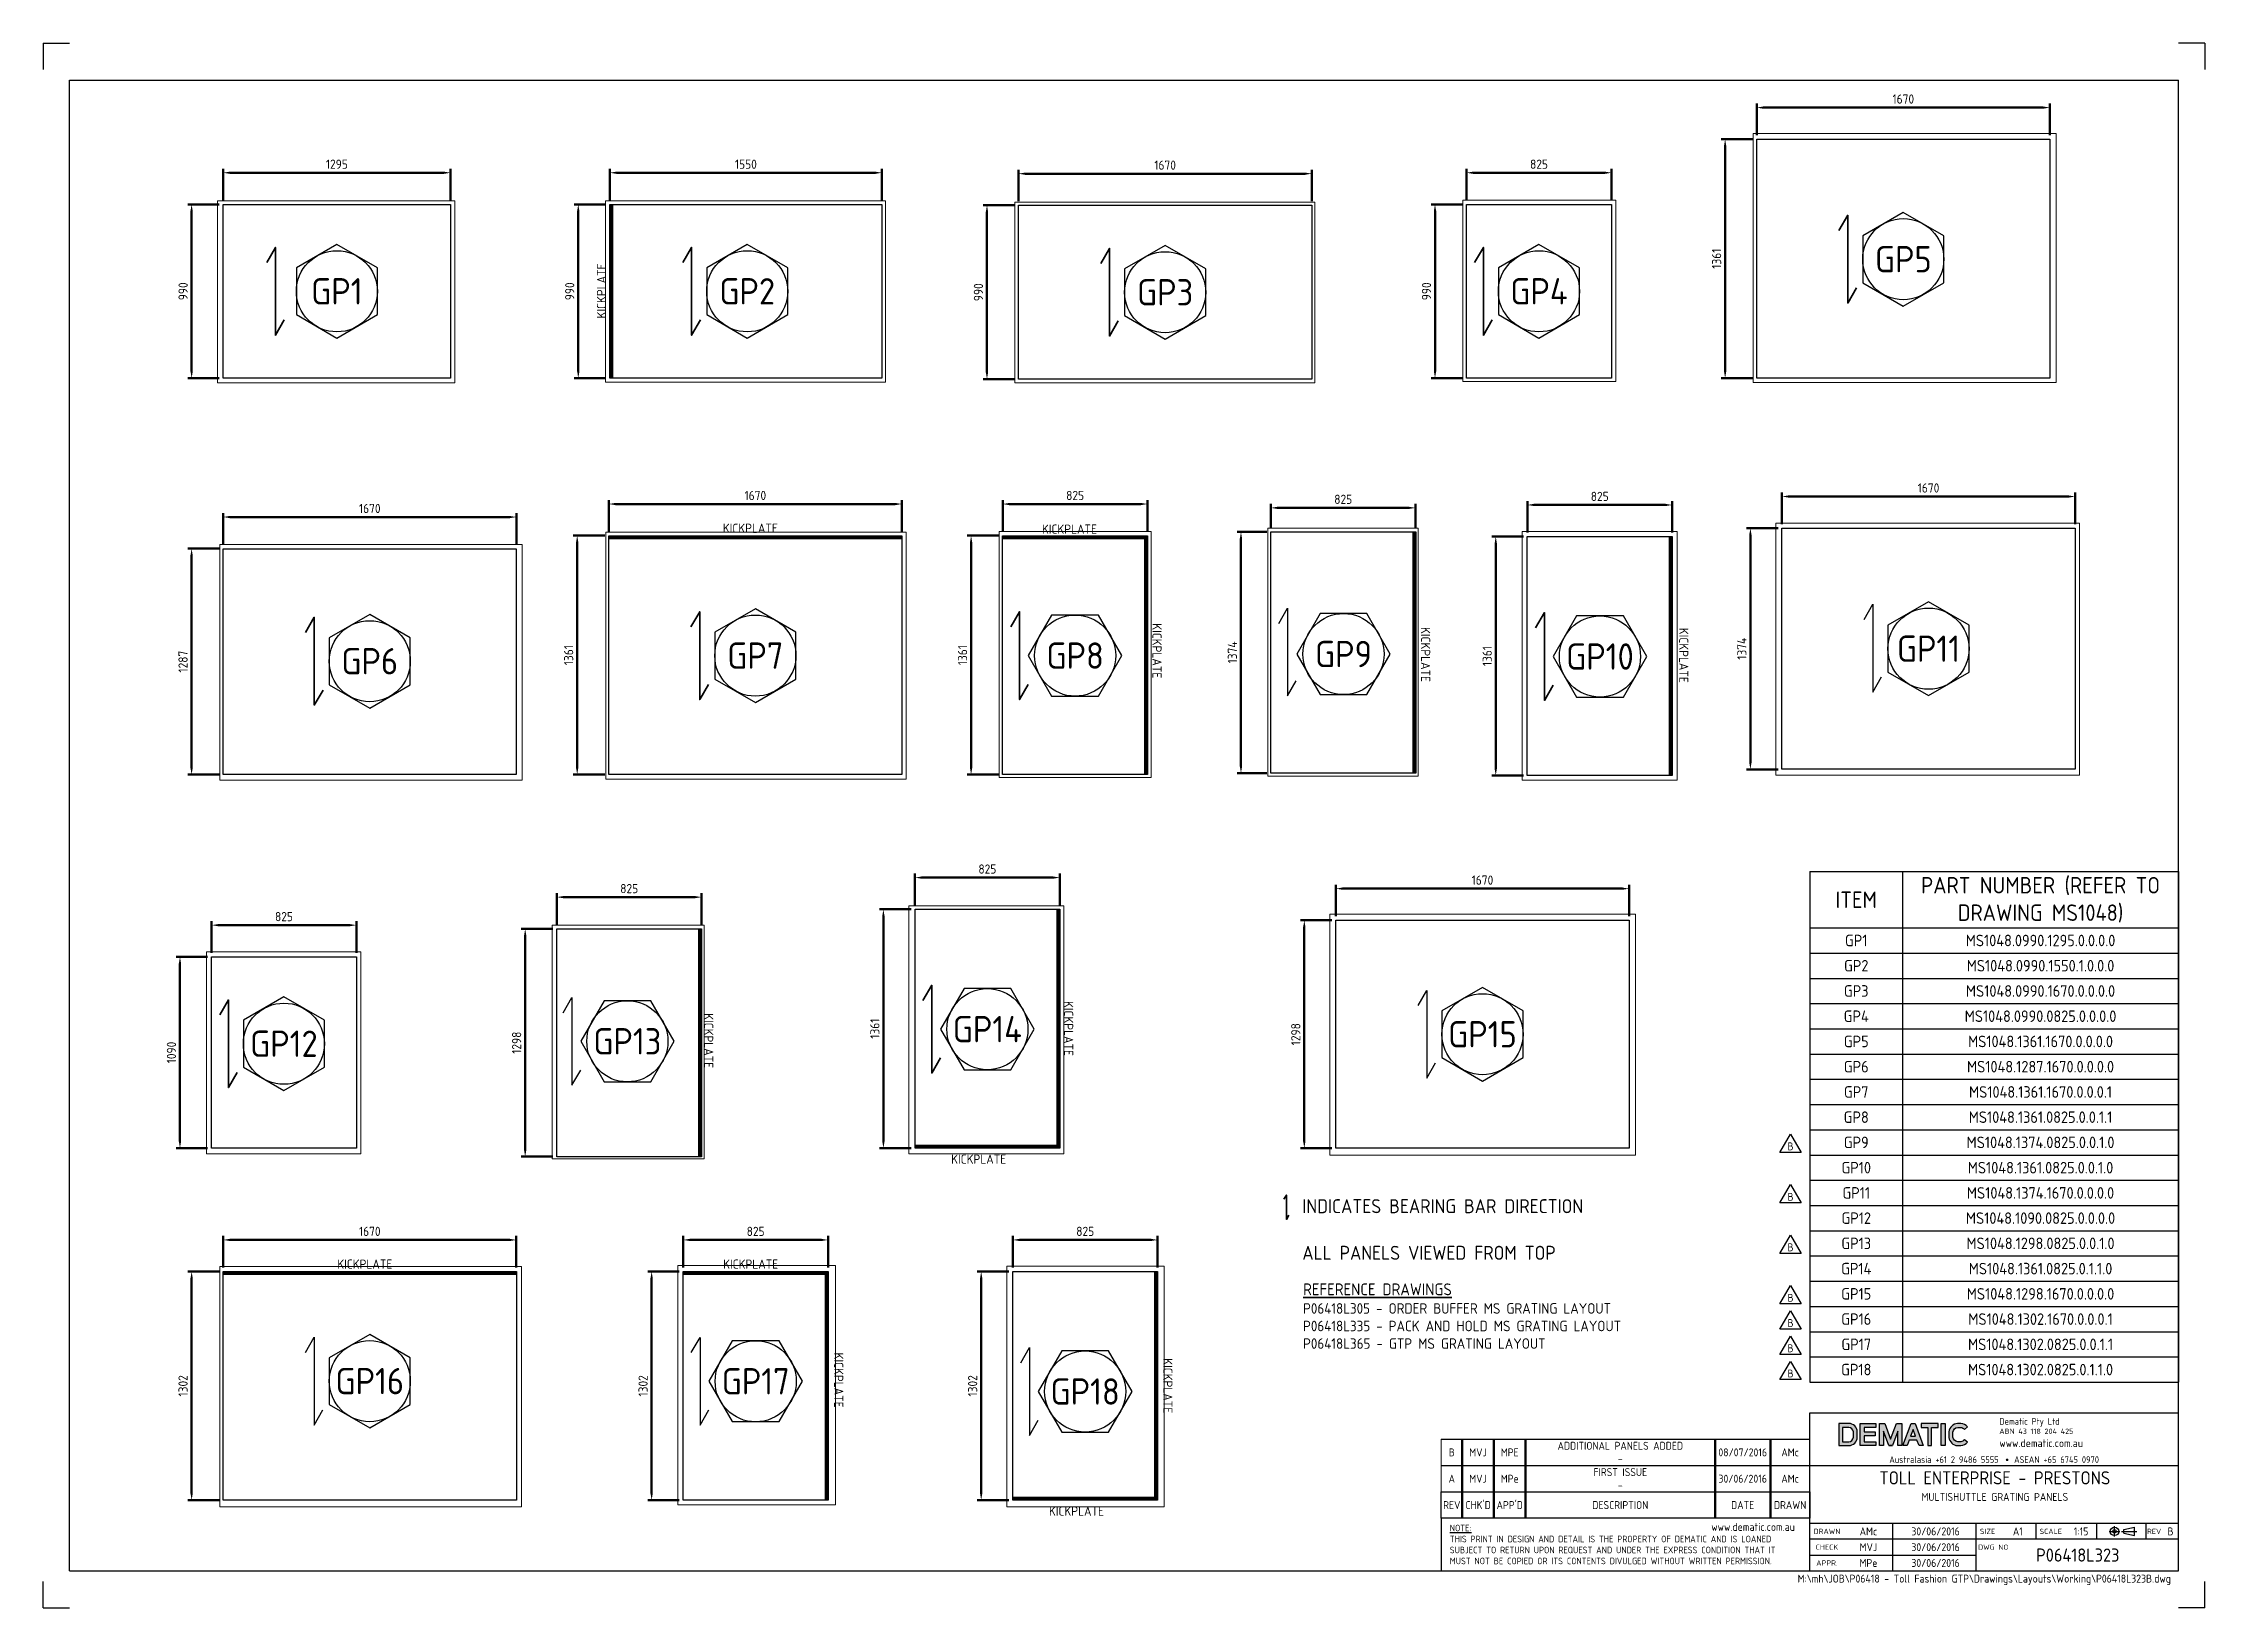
# Paper-space layout 'Layout1' of a CAD drawing. Header units: millimetres. Extents: x 0 to 821, y 0 to 594.
# The model-space entities are those that its viewports show. They can reach past a viewport. Long polylines and large blocks are cut down to what shows.
import ezdxf
from ezdxf.enums import TextEntityAlignment as Align

# ---------------------------------------------------------------- set-up
doc = ezdxf.new("R2010")
doc.units = ezdxf.units.MM
for name, color, linetype, lineweight in [('AM_BOR', 4, 'Continuous', 25), ('Cont 3.5', 40, 'Continuous', 25), ('Dims', 7, 'Continuous', 50), ('Text', 40, 'Continuous', 35)]:
    doc.layers.add(name, color=color, linetype=linetype, lineweight=lineweight)
doc.layers.add('AM_BOR_NP', color=7, linetype='Continuous', lineweight=30, plot=False)
doc.layers.add('AM_VIEWS', color=1, linetype='Continuous', lineweight=25, plot=False)
doc.styles.get("Standard").update_dxf_attribs({"font": 'ISOCP.SHX'})
doc.dimstyles.new('AM_ISO$0', dxfattribs={"dimtxt": 3.5, "dimasz": 2.5, "dimexe": 1.5, "dimexo": 1.5, "dimgap": 1.5, "dimtad": 1, "dimdec": 0, "dimdsep": 46, "dimtxsty": 'Standard', "dimcen": 0, "dimclrd": 256, "dimclre": 256, "dimclrt": 40, "dimadec": 0, "dimazin": 2, "dimtp": 0.1, "dimtm": 0.1, "dimtfac": 0.71, "dimtdec": 0, "dimtmove": 0, "dimatfit": 3, "dimfxl": 1, "dimlwd": 50, "dimlwe": 50, "dimarcsym": 1})

psp = doc.layouts.get("Layout1")

# ---------------------------------------------------------------- texts
at = {"layer": 'Text', "char_height": 3.5, "attachment_point": 1}
for insert, rotation in [((210.286, 489.511), 90), ((424.779, 373.779), 270), ((526.79, 372.356), 270), ((624.854, 372.052), 270), ((391.207, 230.377), 270), ((254.488, 225.754), 270), ((303.903, 96.889), 270), ((428.903, 94.738), 270)]:
    psp.add_mtext_dynamic_manual_height_columns('KICKPLATE', width=79.58016, gutter_width=12.5, heights=[0], dxfattribs=dict(at, insert=insert, rotation=rotation))
for insert in [(258.142, 411.616), (379.336, 411.272), (344.861, 172.071), (111.695, 132.219), (258.253, 132.219), (382.004, 38.433)]:
    psp.add_mtext_dynamic_manual_height_columns('KICKPLATE', width=79.58016, gutter_width=12.5, heights=[0], dxfattribs=dict(at, insert=insert))
at = {"layer": 'Text', "color": 1, "insert": (478.229, 155.116), "char_height": 5.30897, "attachment_point": 1}
psp.add_mtext_dynamic_manual_height_columns('INDICATES BEARING BAR DIRECTION\\P\\PALL PANELS VIEWED FROM TOP', width=127.86509, gutter_width=12.5, heights=[32.04], dxfattribs=at)
at = {"layer": 'Text', "color": 40, "insert": (478.52, 123.144), "char_height": 4.5, "attachment_point": 1}
psp.add_mtext_dynamic_manual_height_columns('{\\L\\C1;REFERENCE DRAWINGS\\P\\H0.88889x;\\l\\C256;P06418L305 - ORDER BUFFER MS GRATING LAYOUT\\PP06418L335 - PACK AND HOLD MS GRATING LAYOUT\\PP06418L365 - GTP MS GRATING LAYOUT}', width=139.22226, gutter_width=12.5, heights=[0], dxfattribs=at)

msp = doc.modelspace()

# ---------------------------------------------------------------- texts
at = {"char_height": 150, "attachment_point": 5}
for s, insert in [('GP5', (13936, 4367)), ('GP7', (19187, 4367)), ('GP8', (21425, 4367)), ('GP10', (25257, 4367)), ('GP16', (37696, 4362)), ('GP17', (39727, 4376)), ('GP18', (41639, 4441)), ('GP6', (16441, 4335)), ('GP9', (23374, 4345)), ('GP9', (23374, 4345)), ('GP12', (28439, 4284)), ('GP13', (30674, 4244)), ('GP13', (30674, 4244)), ('GP14', (33097, 4357)), ('GP15', (35254, 4339)), ('GP1', (4619, 4184)), ('GP2', (6985, 4184)), ('GP3', (9189, 4184)), ('GP4', (11486, 4184)), ('GP11', (26727, 2357)), ('GP11', (26727, 2357))]:
    msp.add_mtext_dynamic_manual_height_columns(s, width=413.26, gutter_width=12.5, heights=[0], dxfattribs=dict(at, insert=insert))

# ---------------------------------------------------------------- blocks, each defined once
blk = doc.blocks.new('A1')
at = {"layer": 'AM_BOR'}
for p, q in [((10, 580), (811, 580)), ((10, 14), (10, 580)), ((811, 14), (811, 580)), ((10, 14), (811, 14))]:
    blk.add_line(p, q, dxfattribs=at)
at = {"layer": 'AM_BOR_NP'}
for p, q in [((0, 594), (0, 584)), ((0, 594), (10, 594)), ((821, 594), (811, 594)), ((821, 594), (821, 584)), ((0, 0), (0, 10)), ((821, 0), (821, 10)), ((0, 0), (10, 0)), ((821, 0), (811, 0))]:
    blk.add_line(p, q, dxfattribs=at)
blk = doc.blocks.new('ISO_DEMATIC')
at = {"layer": 'AM_BOR'}
h = blk.add_hatch(color=7, dxfattribs=at)
edge = h.paths.add_edge_path()
edge.add_arc((-125.24, 52.71), 3.26, 1.47376, 90)
edge.add_line((-125.24, 55.97), (-129.05, 55.97))
edge.add_line((-129.05, 55.97), (-129.05, 47.55))
edge.add_line((-129.05, 47.55), (-125.24, 47.55))
edge.add_arc((-125.24, 50.81), 3.26, 270, 358.52624)
edge.add_line((-121.98, 50.72), (-121.98, 52.8))
edge = h.paths.add_edge_path(flags=16)
edge.add_arc((-125.24, 52.71), 1.76, 2.00689, 90)
edge.add_line((-125.24, 54.47), (-127.55, 54.47))
edge.add_line((-127.55, 54.47), (-127.55, 49.05))
edge.add_line((-127.55, 49.05), (-125.24, 49.05))
edge.add_arc((-125.24, 50.81), 1.76, 270, 357.99311)
edge.add_line((-123.48, 50.74), (-123.48, 52.77))
h.paths.add_polyline_path([(-115.23, 51.27), (-119.43, 51.27), (-119.43, 49.05), (-114.94, 49.05), (-114.94, 47.55), (-120.93, 47.55), (-120.93, 55.97), (-114.94, 55.97), (-114.94, 54.47), (-119.43, 54.47), (-119.43, 52.77), (-115.23, 52.77)])
h.paths.add_polyline_path([(-106.6, 53.1), (-108.66, 47.55), (-110, 47.55), (-112.06, 53.1), (-112.06, 47.55), (-113.56, 47.55), (-113.56, 55.97), (-111.57, 55.97), (-109.33, 49.97), (-107.09, 55.97), (-105.1, 55.97), (-105.1, 47.55), (-106.6, 47.55)])
h.paths.add_polyline_path([(-99.32, 49.69), (-102.28, 49.69), (-103.06, 47.55), (-104.66, 47.55), (-101.58, 55.97), (-100.02, 55.97), (-96.95, 47.55), (-98.54, 47.55)])
h.paths.add_polyline_path([(-99.87, 51.19), (-100.8, 53.74), (-101.73, 51.19)], flags=16)
h.paths.add_polyline_path([(-91.2, 55.97), (-97.78, 55.97), (-97.78, 54.47), (-95.24, 54.47), (-95.24, 47.55), (-93.74, 47.55), (-93.74, 54.47), (-91.2, 54.47)])
h.paths.add_polyline_path([(-90.06, 47.55), (-90.06, 55.97), (-88.56, 55.97), (-88.56, 47.55)])
edge = h.paths.add_edge_path()
edge.add_arc((-83.56, 51.25), 3.72, 189.00253, 264.31377)
edge.add_line((-83.93, 47.55), (-82.6, 47.55))
edge.add_arc((-82.97, 51.25), 3.72, 275.68623, 319.10709)
edge.add_line((-80.16, 48.82), (-81.29, 49.8))
edge.add_arc((-82.97, 51.25), 2.22, 277.36241, 319.10709, ccw=False)
edge.add_line((-82.68, 49.05), (-83.84, 49.05))
edge.add_arc((-83.56, 51.25), 2.22, 191.66117, 262.63759, ccw=False)
edge.add_line((-85.73, 50.8), (-85.73, 51.54))
edge.add_line((-85.73, 51.54), (-85.73, 52.71))
edge.add_arc((-83.56, 52.27), 2.22, 97.36241, 168.33883, ccw=False)
edge.add_line((-83.84, 54.47), (-82.68, 54.47))
edge.add_arc((-82.97, 52.27), 2.22, 40.89291, 82.63759, ccw=False)
edge.add_line((-81.29, 53.72), (-80.16, 54.7))
edge.add_arc((-82.97, 52.27), 3.72, 40.89291, 84.31377)
edge.add_line((-82.6, 55.97), (-83.93, 55.97))
edge.add_arc((-83.56, 52.27), 3.72, 95.68623, 170.99747)
edge.add_line((-87.23, 52.85), (-87.23, 51.54))
edge.add_line((-87.23, 51.54), (-87.23, 50.67))
for p, q in [((-140, 20), (-140, 60)), ((-140, 60), (0, 60)), ((-140, 40), (0, 40)), ((-140, 20), (-280, 20)), ((-280, 20), (-280, 0)), ((-140, 0), (-140, 20)), ((0, 18), (-140, 18)), ((-108.5, 0), (-108.5, 18)), ((-54, 12), (-54, 18)), ((-31, 12), (-31, 18)), ((0, 12), (-140, 12)), ((-140, 6), (-77, 6))]:
    blk.add_line(p, q, dxfattribs=at)
at = {"layer": 'AM_BOR', "color": 7}
for p, q in [((-110, 47.55), (-108.66, 47.55)), ((-110, 47.55), (-108.66, 47.55)), ((-24.28, 13), (-24.28, 17)), ((-20.78, 15.68), (-16.7, 16.62)), ((-16.7, 13.38), (-16.7, 16.62)), ((-26.28, 15), (-22.28, 15)), ((-21.65, 15), (-15.83, 15)), ((-20.78, 14.32), (-20.78, 15.68)), ((-20.78, 14.32), (-16.7, 13.38))]:
    blk.add_line(p, q, dxfattribs=at)
for points in [[(-121.98, 52.8, 0.4067), (-125.24, 55.97), (-129.05, 55.97), (-129.05, 47.55), (-125.24, 47.55, 0.4067), (-121.98, 50.72)], [(-123.48, 52.77, 0.403991), (-125.24, 54.47), (-127.55, 54.47), (-127.55, 49.05), (-125.24, 49.05, 0.403991), (-123.48, 50.74)], [(-87.23, 50.67, 0.340969), (-83.93, 47.55), (-82.6, 47.55, 0.191759), (-80.16, 48.82), (-81.29, 49.8, -0.184187), (-82.68, 49.05), (-83.84, 49.05, -0.319989), (-85.73, 50.8), (-85.73, 51.54), (-85.73, 52.71, -0.319989), (-83.84, 54.47), (-82.68, 54.47, -0.184187), (-81.29, 53.72), (-80.16, 54.7, 0.191759), (-82.6, 55.97), (-83.93, 55.97, 0.340969), (-87.23, 52.85), (-87.23, 51.54)]]:
    blk.add_lwpolyline(points, format="xyb", close=True, dxfattribs=at)
for points in [[(-115.23, 51.27), (-119.43, 51.27), (-119.43, 49.05), (-114.94, 49.05), (-114.94, 47.55), (-120.93, 47.55), (-120.93, 55.97), (-114.94, 55.97), (-114.94, 54.47), (-119.43, 54.47), (-119.43, 52.77), (-115.23, 52.77)], [(-106.6, 53.1), (-108.66, 47.55), (-110, 47.55), (-112.06, 53.1), (-112.06, 47.55), (-113.56, 47.55), (-113.56, 55.97), (-111.57, 55.97), (-109.33, 49.97), (-107.09, 55.97), (-105.1, 55.97), (-105.1, 47.55), (-106.6, 47.55)], [(-99.32, 49.69), (-102.28, 49.69), (-103.06, 47.55), (-104.66, 47.55), (-101.58, 55.97), (-100.02, 55.97), (-96.95, 47.55), (-98.54, 47.55)], [(-99.87, 51.19), (-100.8, 53.74), (-101.73, 51.19)], [(-91.2, 55.97), (-97.78, 55.97), (-97.78, 54.47), (-95.24, 54.47), (-95.24, 47.55), (-93.74, 47.55), (-93.74, 54.47), (-91.2, 54.47)], [(-90.06, 47.55), (-90.06, 55.97), (-88.56, 55.97), (-88.56, 47.55)]]:
    blk.add_lwpolyline(points, close=True, dxfattribs=at)
at = {"layer": 'AM_BOR', "color": 7, "const_width": 0.5}
blk.add_lwpolyline([(-65.32, 42.16, 1), (-64.82, 42.16, 1)], format="xyb", close=True, dxfattribs=at)
at = {"layer": 'AM_BOR'}
for points in [[(-77, 18), (-77, 0)], [(-12.33, 18), (-12.33, 12)]]:
    blk.add_lwpolyline(points, dxfattribs=at)
at = {"layer": 'AM_BOR', "color": 7}
for radius in [1.62, 0.684]:
    blk.add_circle((-24.28, 15), radius, dxfattribs=at)
at = {"layer": 'AM_BOR', "color": 7, "lineweight": 50}
for s, p in [('DRAWN', (-133.5, 15)), ('CHECK', (-133.5, 9)), ('DWG NO', (-70.33, 9)), ('SIZE', (-72.5, 15)), ('SCALE', (-48.5, 15)), ('REV', (-9.23, 15)), ('APPR.', (-133.5, 3))]:
    blk.add_text(s, height=2, dxfattribs=at).set_placement(p, align=Align.MIDDLE_CENTER)
at = {"layer": 'AM_BOR', "color": 7}
for s, insert, char_height, width, attachment_point in [('Dematic Pty Ltd', (-68.03, 58), 2.5, 63.1248, 1), ('ABN 43 118 204 425', (-68.03, 54), 2, 63.1248, 1), ('www.dematic.com.au', (-68.03, 50), 3, 63.1248, 1), ('Australasia +61 2 9486 5555    ASEAN +65 6745 0970', (-70, 42.25), 2.5, 123.8535, 5), ('{\\LNOTE:\\P}THIS PRINT IN DESIGN AND DETAIL IS THE PROPERTY OF DEMATIC AND IS LOANED SUBJECT TO RETURN UPON REQUEST AND UNDER THE EXPRESS CONDITION THAT IT MUST NOT BE COPIED OR ITS CONTENTS DIVULGED WITHOUT WRITTEN PERMISSION.                                              ', (-276.75, 17.52), 2.5, 124.4654, 1), ('www.dematic.com.au', (-177.44, 18.18), 3, 63.1248, 1)]:
    blk.add_mtext(s, dxfattribs=dict(at, insert=insert, char_height=char_height, width=width, attachment_point=attachment_point))
at = {"layer": 'AM_BOR', "color": 7, "lineweight": 50}
for tag, height, p in [('GEN-TITLE-DES1', 5, (-69.75, 35.32)), ('GEN-TITLE-DES2', 3, (-69.75, 28.07)), ('GEN-TITLE-NAME', 3, (-117.75, 15)), ('GEN-TITLE-DAT', 3, (-92.25, 15)), ('GEN-TITLE-DES3', 3, (-69.75, 22.07)), ('GEN-TITLE-SIZ', 3, (-61, 15)), ('GEN-TITLE-SCA', 3, (-37, 15)), ('GEN-TITLE-REV', 3, (-3, 15)), ('GEN-TITLE-CHKM', 3, (-117.75, 9)), ('GEN-TITLE-CHKD', 3, (-92.25, 9)), ('GEN-TITLE-NR', 5, (-38.25, 6)), ('GEN-TITLE-APPM', 3, (-117.75, 3)), ('GEN-TITLE-APPD', 3, (-92.25, 3))]:
    blk.add_attdef(tag, text='', height=height, dxfattribs=at).set_placement(p, align=Align.MIDDLE_CENTER)
blk.add_attdef('GEN-TITLE-DWG', text='', height=3, dxfattribs=at).set_placement((-2.83, -4.45), align=Align.RIGHT)
blk = doc.blocks.new('*D5')
at = {"layer": 'Defpoints', "color": 0, "transparency": 16777216}
for p in [(154.7, 544.83), (68.36, 532.83), (154.7, 532.83)]:
    blk.add_point(p, dxfattribs=at)
at = {"layer": 'Dims', "lineweight": 50, "transparency": 16777216}
for p, q in [((68.36, 534.33), (68.36, 546.33)), ((70.86, 544.83), (152.2, 544.83)), ((154.7, 534.33), (154.7, 546.33))]:
    blk.add_line(p, q, dxfattribs=at)
at = {"layer": 'Dims', "transparency": 16777216}
for points in [[(70.86, 545.25), (70.86, 544.42), (68.36, 544.83)], [(152.2, 545.25), (152.2, 544.42), (154.7, 544.83)]]:
    blk.add_solid(points, dxfattribs=at)
at = {"layer": 'Dims', "color": 40, "lineweight": 50, "transparency": 16777216, "insert": (111.53, 548.08), "char_height": 3.5, "attachment_point": 5}
blk.add_mtext('1295', dxfattribs=at)
blk = doc.blocks.new('*D6')
at = {"layer": 'Defpoints', "color": 0, "transparency": 16777216}
for p in [(68.36, 532.83), (56.36, 466.83), (68.36, 466.83)]:
    blk.add_point(p, dxfattribs=at)
at = {"layer": 'Dims', "lineweight": 50, "transparency": 16777216}
for p, q in [((66.86, 532.83), (54.86, 532.83)), ((56.36, 530.33), (56.36, 469.33)), ((66.86, 466.83), (54.86, 466.83))]:
    blk.add_line(p, q, dxfattribs=at)
at = {"layer": 'Dims', "transparency": 16777216}
for points in [[(55.95, 530.33), (56.78, 530.33), (56.36, 532.83)], [(55.95, 469.33), (56.78, 469.33), (56.36, 466.83)]]:
    blk.add_solid(points, dxfattribs=at)
at = {"layer": 'Dims', "color": 40, "lineweight": 50, "transparency": 16777216, "insert": (53.11, 499.83), "char_height": 3.5, "attachment_point": 5, "rotation": 90}
blk.add_mtext('990', dxfattribs=at)
blk = doc.blocks.new('*D7')
at = {"layer": 'Defpoints', "color": 0, "transparency": 16777216}
for p in [(318.56, 544.83), (215.22, 532.83), (318.56, 532.83)]:
    blk.add_point(p, dxfattribs=at)
at = {"layer": 'Dims', "lineweight": 50, "transparency": 16777216}
for p, q in [((215.22, 534.33), (215.22, 546.33)), ((217.72, 544.83), (316.06, 544.83)), ((318.56, 534.33), (318.56, 546.33))]:
    blk.add_line(p, q, dxfattribs=at)
at = {"layer": 'Dims', "transparency": 16777216}
for points in [[(217.72, 545.25), (217.72, 544.42), (215.22, 544.83)], [(316.06, 545.25), (316.06, 544.42), (318.56, 544.83)]]:
    blk.add_solid(points, dxfattribs=at)
at = {"layer": 'Dims', "color": 40, "lineweight": 50, "transparency": 16777216, "insert": (266.89, 548.08), "char_height": 3.5, "attachment_point": 5}
blk.add_mtext('1550', dxfattribs=at)
blk = doc.blocks.new('*D8')
at = {"layer": 'Defpoints', "color": 0, "transparency": 16777216}
for p in [(215.22, 532.83), (203.22, 466.83), (215.22, 466.83)]:
    blk.add_point(p, dxfattribs=at)
at = {"layer": 'Dims', "lineweight": 50, "transparency": 16777216}
for p, q in [((213.72, 532.83), (201.72, 532.83)), ((203.22, 530.33), (203.22, 469.33)), ((213.72, 466.83), (201.72, 466.83))]:
    blk.add_line(p, q, dxfattribs=at)
at = {"layer": 'Dims', "transparency": 16777216}
for points in [[(202.81, 530.33), (203.64, 530.33), (203.22, 532.83)], [(202.81, 469.33), (203.64, 469.33), (203.22, 466.83)]]:
    blk.add_solid(points, dxfattribs=at)
at = {"layer": 'Dims', "color": 40, "lineweight": 50, "transparency": 16777216, "insert": (199.97, 499.83), "char_height": 3.5, "attachment_point": 5, "rotation": 90}
blk.add_mtext('990', dxfattribs=at)
blk = doc.blocks.new('*D9')
at = {"layer": 'Defpoints', "color": 0, "transparency": 16777216}
for p in [(481.78, 544.48), (370.45, 532.48), (481.78, 532.48)]:
    blk.add_point(p, dxfattribs=at)
at = {"layer": 'Dims', "lineweight": 50, "transparency": 16777216}
for p, q in [((370.45, 533.98), (370.45, 545.98)), ((372.95, 544.48), (479.28, 544.48)), ((481.78, 533.98), (481.78, 545.98))]:
    blk.add_line(p, q, dxfattribs=at)
at = {"layer": 'Dims', "transparency": 16777216}
for points in [[(372.95, 544.89), (372.95, 544.06), (370.45, 544.48)], [(479.28, 544.89), (479.28, 544.06), (481.78, 544.48)]]:
    blk.add_solid(points, dxfattribs=at)
at = {"layer": 'Dims', "color": 40, "lineweight": 50, "transparency": 16777216, "insert": (426.12, 547.73), "char_height": 3.5, "attachment_point": 5}
blk.add_mtext('1670', dxfattribs=at)
blk = doc.blocks.new('*D10')
at = {"layer": 'Defpoints', "color": 0, "transparency": 16777216}
for p in [(370.45, 532.48), (358.45, 466.48), (370.45, 466.48)]:
    blk.add_point(p, dxfattribs=at)
at = {"layer": 'Dims', "lineweight": 50, "transparency": 16777216}
for p, q in [((368.95, 532.48), (356.95, 532.48)), ((358.45, 529.98), (358.45, 468.98)), ((368.95, 466.48), (356.95, 466.48))]:
    blk.add_line(p, q, dxfattribs=at)
at = {"layer": 'Dims', "transparency": 16777216}
for points in [[(358.03, 529.98), (358.87, 529.98), (358.45, 532.48)], [(358.03, 468.98), (358.87, 468.98), (358.45, 466.48)]]:
    blk.add_solid(points, dxfattribs=at)
at = {"layer": 'Dims', "color": 40, "lineweight": 50, "transparency": 16777216, "insert": (355.2, 499.48), "char_height": 3.5, "attachment_point": 5, "rotation": 90}
blk.add_mtext('990', dxfattribs=at)
blk = doc.blocks.new('*D11')
at = {"layer": 'Defpoints', "color": 0, "transparency": 16777216}
for p in [(595.63, 544.83), (540.63, 532.83), (595.63, 532.83)]:
    blk.add_point(p, dxfattribs=at)
at = {"layer": 'Dims', "lineweight": 50, "transparency": 16777216}
for p, q in [((540.63, 534.33), (540.63, 546.33)), ((543.13, 544.83), (593.13, 544.83)), ((595.63, 534.33), (595.63, 546.33))]:
    blk.add_line(p, q, dxfattribs=at)
at = {"layer": 'Dims', "transparency": 16777216}
for points in [[(543.13, 545.25), (543.13, 544.42), (540.63, 544.83)], [(593.13, 545.25), (593.13, 544.42), (595.63, 544.83)]]:
    blk.add_solid(points, dxfattribs=at)
at = {"layer": 'Dims', "color": 40, "lineweight": 50, "transparency": 16777216, "insert": (568.13, 548.08), "char_height": 3.5, "attachment_point": 5}
blk.add_mtext('825', dxfattribs=at)
blk = doc.blocks.new('*D12')
at = {"layer": 'Defpoints', "color": 0, "transparency": 16777216}
for p in [(540.63, 532.83), (528.63, 466.83), (540.63, 466.83)]:
    blk.add_point(p, dxfattribs=at)
at = {"layer": 'Dims', "lineweight": 50, "transparency": 16777216}
for p, q in [((539.13, 532.83), (527.13, 532.83)), ((528.63, 530.33), (528.63, 469.33)), ((539.13, 466.83), (527.13, 466.83))]:
    blk.add_line(p, q, dxfattribs=at)
at = {"layer": 'Dims', "transparency": 16777216}
for points in [[(528.21, 530.33), (529.04, 530.33), (528.63, 532.83)], [(528.21, 469.33), (529.04, 469.33), (528.63, 466.83)]]:
    blk.add_solid(points, dxfattribs=at)
at = {"layer": 'Dims', "color": 40, "lineweight": 50, "transparency": 16777216, "insert": (525.38, 499.83), "char_height": 3.5, "attachment_point": 5, "rotation": 90}
blk.add_mtext('990', dxfattribs=at)
blk = doc.blocks.new('*D13')
at = {"layer": 'Defpoints', "color": 0, "transparency": 16777216}
for p in [(762.16, 569.57), (650.83, 557.57), (762.16, 557.57)]:
    blk.add_point(p, dxfattribs=at)
at = {"layer": 'Dims', "lineweight": 50, "transparency": 16777216}
for p, q in [((650.83, 559.07), (650.83, 571.07)), ((653.33, 569.57), (759.66, 569.57)), ((762.16, 559.07), (762.16, 571.07))]:
    blk.add_line(p, q, dxfattribs=at)
at = {"layer": 'Dims', "transparency": 16777216}
for points in [[(653.33, 569.98), (653.33, 569.15), (650.83, 569.57)], [(759.66, 569.98), (759.66, 569.15), (762.16, 569.57)]]:
    blk.add_solid(points, dxfattribs=at)
at = {"layer": 'Dims', "color": 40, "lineweight": 50, "transparency": 16777216, "insert": (706.5, 572.82), "char_height": 3.5, "attachment_point": 5}
blk.add_mtext('1670', dxfattribs=at)
blk = doc.blocks.new('*D14')
at = {"layer": 'Defpoints', "color": 0, "transparency": 16777216}
for p in [(650.83, 557.57), (638.83, 466.83), (650.83, 466.83)]:
    blk.add_point(p, dxfattribs=at)
at = {"layer": 'Dims', "lineweight": 50, "transparency": 16777216}
for p, q in [((649.33, 557.57), (637.33, 557.57)), ((638.83, 555.07), (638.83, 469.33)), ((649.33, 466.83), (637.33, 466.83))]:
    blk.add_line(p, q, dxfattribs=at)
at = {"layer": 'Dims', "transparency": 16777216}
for points in [[(638.41, 555.07), (639.25, 555.07), (638.83, 557.57)], [(638.41, 469.33), (639.25, 469.33), (638.83, 466.83)]]:
    blk.add_solid(points, dxfattribs=at)
at = {"layer": 'Dims', "color": 40, "lineweight": 50, "transparency": 16777216, "insert": (635.58, 512.2), "char_height": 3.5, "attachment_point": 5, "rotation": 90}
blk.add_mtext('1361', dxfattribs=at)
blk = doc.blocks.new('*D15')
at = {"layer": 'Defpoints', "color": 0, "transparency": 16777216}
for p in [(179.7, 414.12), (68.36, 402.12), (179.7, 402.12)]:
    blk.add_point(p, dxfattribs=at)
at = {"layer": 'Dims', "lineweight": 50, "transparency": 16777216}
for p, q in [((68.36, 403.62), (68.36, 415.62)), ((70.86, 414.12), (177.2, 414.12)), ((179.7, 403.62), (179.7, 415.62))]:
    blk.add_line(p, q, dxfattribs=at)
at = {"layer": 'Dims', "transparency": 16777216}
for points in [[(70.86, 414.53), (70.86, 413.7), (68.36, 414.12)], [(177.2, 414.53), (177.2, 413.7), (179.7, 414.12)]]:
    blk.add_solid(points, dxfattribs=at)
at = {"layer": 'Dims', "color": 40, "lineweight": 50, "transparency": 16777216, "insert": (124.03, 417.37), "char_height": 3.5, "attachment_point": 5}
blk.add_mtext('1670', dxfattribs=at)
blk = doc.blocks.new('*D16')
at = {"layer": 'Defpoints', "color": 0, "transparency": 16777216}
for p in [(68.36, 402.12), (56.36, 316.32), (68.36, 316.32)]:
    blk.add_point(p, dxfattribs=at)
at = {"layer": 'Dims', "lineweight": 50, "transparency": 16777216}
for p, q in [((66.86, 402.12), (54.86, 402.12)), ((56.36, 399.62), (56.36, 318.82)), ((66.86, 316.32), (54.86, 316.32))]:
    blk.add_line(p, q, dxfattribs=at)
at = {"layer": 'Dims', "transparency": 16777216}
for points in [[(55.95, 399.62), (56.78, 399.62), (56.36, 402.12)], [(55.95, 318.82), (56.78, 318.82), (56.36, 316.32)]]:
    blk.add_solid(points, dxfattribs=at)
at = {"layer": 'Dims', "color": 40, "lineweight": 50, "transparency": 16777216, "insert": (53.11, 359.22), "char_height": 3.5, "attachment_point": 5, "rotation": 90}
blk.add_mtext('1287', dxfattribs=at)
blk = doc.blocks.new('*D17')
at = {"layer": 'Defpoints', "color": 0, "transparency": 16777216}
for p in [(326.14, 419.05), (214.81, 407.05), (326.14, 407.05)]:
    blk.add_point(p, dxfattribs=at)
at = {"layer": 'Dims', "lineweight": 50, "transparency": 16777216}
for p, q in [((214.81, 408.55), (214.81, 420.55)), ((217.31, 419.05), (323.64, 419.05)), ((326.14, 408.55), (326.14, 420.55))]:
    blk.add_line(p, q, dxfattribs=at)
at = {"layer": 'Dims', "transparency": 16777216}
for points in [[(217.31, 419.47), (217.31, 418.63), (214.81, 419.05)], [(323.64, 419.47), (323.64, 418.63), (326.14, 419.05)]]:
    blk.add_solid(points, dxfattribs=at)
at = {"layer": 'Dims', "color": 40, "lineweight": 50, "transparency": 16777216, "insert": (270.48, 422.3), "char_height": 3.5, "attachment_point": 5}
blk.add_mtext('1670', dxfattribs=at)
blk = doc.blocks.new('*D18')
at = {"layer": 'Defpoints', "color": 0, "transparency": 16777216}
for p in [(214.81, 407.05), (202.81, 316.32), (214.81, 316.32)]:
    blk.add_point(p, dxfattribs=at)
at = {"layer": 'Dims', "lineweight": 50, "transparency": 16777216}
for p, q in [((213.31, 407.05), (201.31, 407.05)), ((202.81, 404.55), (202.81, 318.82)), ((213.31, 316.32), (201.31, 316.32))]:
    blk.add_line(p, q, dxfattribs=at)
at = {"layer": 'Dims', "transparency": 16777216}
for points in [[(202.39, 404.55), (203.23, 404.55), (202.81, 407.05)], [(202.39, 318.82), (203.23, 318.82), (202.81, 316.32)]]:
    blk.add_solid(points, dxfattribs=at)
at = {"layer": 'Dims', "color": 40, "lineweight": 50, "transparency": 16777216, "insert": (199.56, 361.68), "char_height": 3.5, "attachment_point": 5, "rotation": 90}
blk.add_mtext('1361', dxfattribs=at)
blk = doc.blocks.new('*D19')
at = {"layer": 'Defpoints', "color": 0, "transparency": 16777216}
for p in [(419.43, 419.05), (364.43, 407.05), (419.43, 407.05)]:
    blk.add_point(p, dxfattribs=at)
at = {"layer": 'Dims', "lineweight": 50, "transparency": 16777216}
for p, q in [((364.43, 408.55), (364.43, 420.55)), ((366.93, 419.05), (416.93, 419.05)), ((419.43, 408.55), (419.43, 420.55))]:
    blk.add_line(p, q, dxfattribs=at)
at = {"layer": 'Dims', "transparency": 16777216}
for points in [[(366.93, 419.47), (366.93, 418.63), (364.43, 419.05)], [(416.93, 419.47), (416.93, 418.63), (419.43, 419.05)]]:
    blk.add_solid(points, dxfattribs=at)
at = {"layer": 'Dims', "color": 40, "lineweight": 50, "transparency": 16777216, "insert": (391.93, 422.3), "char_height": 3.5, "attachment_point": 5}
blk.add_mtext('825', dxfattribs=at)
blk = doc.blocks.new('*D20')
at = {"layer": 'Defpoints', "color": 0, "transparency": 16777216}
for p in [(352.43, 407.05), (364.43, 407.05), (364.43, 316.32)]:
    blk.add_point(p, dxfattribs=at)
at = {"layer": 'Dims', "lineweight": 50, "transparency": 16777216}
for p, q in [((362.93, 407.05), (350.93, 407.05)), ((352.43, 318.82), (352.43, 404.55)), ((362.93, 316.32), (350.93, 316.32))]:
    blk.add_line(p, q, dxfattribs=at)
at = {"layer": 'Dims', "transparency": 16777216}
for points in [[(352.01, 404.55), (352.84, 404.55), (352.43, 407.05)], [(352.01, 318.82), (352.84, 318.82), (352.43, 316.32)]]:
    blk.add_solid(points, dxfattribs=at)
at = {"layer": 'Dims', "color": 40, "lineweight": 50, "transparency": 16777216, "insert": (349.18, 361.68), "char_height": 3.5, "attachment_point": 5, "rotation": 90}
blk.add_mtext('1361', dxfattribs=at)
blk = doc.blocks.new('*D21')
at = {"layer": 'Defpoints', "color": 0, "transparency": 16777216}
for p in [(618.7, 418.7), (563.7, 406.7), (618.7, 406.7)]:
    blk.add_point(p, dxfattribs=at)
at = {"layer": 'Dims', "lineweight": 50, "transparency": 16777216}
for p, q in [((563.7, 408.2), (563.7, 420.2)), ((618.7, 408.2), (618.7, 420.2)), ((566.2, 418.7), (616.2, 418.7))]:
    blk.add_line(p, q, dxfattribs=at)
at = {"layer": 'Dims', "transparency": 16777216}
for points in [[(566.2, 419.12), (566.2, 418.28), (563.7, 418.7)], [(616.2, 419.12), (616.2, 418.28), (618.7, 418.7)]]:
    blk.add_solid(points, dxfattribs=at)
at = {"layer": 'Dims', "color": 40, "lineweight": 50, "transparency": 16777216, "insert": (591.2, 421.95), "char_height": 3.5, "attachment_point": 5}
blk.add_mtext('825', dxfattribs=at)
blk = doc.blocks.new('*D22')
at = {"layer": 'Defpoints', "color": 0, "transparency": 16777216}
for p in [(563.7, 406.7), (551.7, 315.97), (563.7, 315.97)]:
    blk.add_point(p, dxfattribs=at)
at = {"layer": 'Dims', "lineweight": 50, "transparency": 16777216}
for p, q in [((562.2, 406.7), (550.2, 406.7)), ((551.7, 404.2), (551.7, 318.47)), ((562.2, 315.97), (550.2, 315.97))]:
    blk.add_line(p, q, dxfattribs=at)
at = {"layer": 'Dims', "transparency": 16777216}
for points in [[(551.29, 404.2), (552.12, 404.2), (551.7, 406.7)], [(551.29, 318.47), (552.12, 318.47), (551.7, 315.97)]]:
    blk.add_solid(points, dxfattribs=at)
at = {"layer": 'Dims', "color": 40, "lineweight": 50, "transparency": 16777216, "insert": (548.45, 361.33), "char_height": 3.5, "attachment_point": 5, "rotation": 90}
blk.add_mtext('1361', dxfattribs=at)
blk = doc.blocks.new('*D23')
at = {"layer": 'Defpoints', "color": 0, "transparency": 16777216}
for p in [(118.94, 259.16), (63.94, 247.16), (118.94, 247.16)]:
    blk.add_point(p, dxfattribs=at)
at = {"layer": 'Dims', "lineweight": 50, "transparency": 16777216}
for p, q in [((63.94, 248.66), (63.94, 260.66)), ((66.44, 259.16), (116.44, 259.16)), ((118.94, 248.66), (118.94, 260.66))]:
    blk.add_line(p, q, dxfattribs=at)
at = {"layer": 'Dims', "transparency": 16777216}
for points in [[(66.44, 259.57), (66.44, 258.74), (63.94, 259.16)], [(116.44, 259.57), (116.44, 258.74), (118.94, 259.16)]]:
    blk.add_solid(points, dxfattribs=at)
at = {"layer": 'Dims', "color": 40, "lineweight": 50, "transparency": 16777216, "insert": (91.44, 262.41), "char_height": 3.5, "attachment_point": 5}
blk.add_mtext('825', dxfattribs=at)
blk = doc.blocks.new('*D24')
at = {"layer": 'Defpoints', "color": 0, "transparency": 16777216}
for p in [(63.94, 247.16), (51.94, 174.49), (63.94, 174.49)]:
    blk.add_point(p, dxfattribs=at)
at = {"layer": 'Dims', "lineweight": 50, "transparency": 16777216}
for p, q in [((62.44, 247.16), (50.44, 247.16)), ((51.94, 244.66), (51.94, 176.99)), ((62.44, 174.49), (50.44, 174.49))]:
    blk.add_line(p, q, dxfattribs=at)
at = {"layer": 'Dims', "transparency": 16777216}
for points in [[(51.52, 244.66), (52.35, 244.66), (51.94, 247.16)], [(51.52, 176.99), (52.35, 176.99), (51.94, 174.49)]]:
    blk.add_solid(points, dxfattribs=at)
at = {"layer": 'Dims', "color": 40, "lineweight": 50, "transparency": 16777216, "insert": (48.69, 210.82), "char_height": 3.5, "attachment_point": 5, "rotation": 90}
blk.add_mtext('1090', dxfattribs=at)
blk = doc.blocks.new('*D25')
at = {"layer": 'Defpoints', "color": 0, "transparency": 16777216}
for p in [(386.11, 277.22), (331.11, 265.22), (386.11, 265.22)]:
    blk.add_point(p, dxfattribs=at)
at = {"layer": 'Dims', "lineweight": 50, "transparency": 16777216}
for p, q in [((331.11, 266.72), (331.11, 278.72)), ((333.61, 277.22), (383.61, 277.22)), ((386.11, 266.72), (386.11, 278.72))]:
    blk.add_line(p, q, dxfattribs=at)
at = {"layer": 'Dims', "transparency": 16777216}
for points in [[(333.61, 277.64), (333.61, 276.81), (331.11, 277.22)], [(383.61, 277.64), (383.61, 276.81), (386.11, 277.22)]]:
    blk.add_solid(points, dxfattribs=at)
at = {"layer": 'Dims', "color": 40, "lineweight": 50, "transparency": 16777216, "insert": (358.61, 280.47), "char_height": 3.5, "attachment_point": 5}
blk.add_mtext('825', dxfattribs=at)
blk = doc.blocks.new('*D26')
at = {"layer": 'Defpoints', "color": 0, "transparency": 16777216}
for p in [(331.11, 265.22), (319.11, 174.49), (331.11, 174.49)]:
    blk.add_point(p, dxfattribs=at)
at = {"layer": 'Dims', "lineweight": 50, "transparency": 16777216}
for p, q in [((329.61, 265.22), (317.61, 265.22)), ((319.11, 262.72), (319.11, 176.99)), ((329.61, 174.49), (317.61, 174.49))]:
    blk.add_line(p, q, dxfattribs=at)
at = {"layer": 'Dims', "transparency": 16777216}
for points in [[(318.7, 262.72), (319.53, 262.72), (319.11, 265.22)], [(318.7, 176.99), (319.53, 176.99), (319.11, 174.49)]]:
    blk.add_solid(points, dxfattribs=at)
at = {"layer": 'Dims', "color": 40, "lineweight": 50, "transparency": 16777216, "insert": (315.86, 219.86), "char_height": 3.5, "attachment_point": 5, "rotation": 90}
blk.add_mtext('1361', dxfattribs=at)
blk = doc.blocks.new('iso_Dematic_revisionlist0')
at = {"layer": 'AM_BOR'}
for p, q in [((-140, -10), (-140, 0)), ((-140, 0), (0, 0)), ((0, 0), (0, -10)), ((0, -10), (-140, -10))]:
    blk.add_line(p, q, dxfattribs=at)
at = {"layer": 'AM_BOR', "color": 7, "lineweight": 50}
for p, q in [((-132, -10), (-132, 0)), ((-120, 0), (-120, -10)), ((-108, 0), (-108, -10)), ((-36, 0), (-36, -10)), ((-15, 0), (-15, -10))]:
    blk.add_line(p, q, dxfattribs=at)
for s, p in [('REV', (-136, -5)), ("CHK'D", (-126, -5)), ("APP'D", (-114, -5)), ('DESCRIPTION', (-72, -5)), ('DATE', (-25.5, -5)), ('DRAWN', (-7.5, -5))]:
    blk.add_text(s, height=3, dxfattribs=at).set_placement(p, align=Align.MIDDLE_CENTER)
blk = doc.blocks.new('iso_Dematic_revisionlist1')
at = {"layer": 'AM_BOR', "lineweight": 15}
blk.add_line((-140, 0), (-140, -10), dxfattribs=at)
at = {"layer": 'AM_BOR'}
for p, q in [((-140, 0), (0, 0)), ((0, -10), (0, 0)), ((-140, -10), (0, -10))]:
    blk.add_line(p, q, dxfattribs=at)
at = {"layer": 'AM_BOR', "color": 7, "lineweight": 50}
for p, q in [((-132, -10), (-132, 0)), ((-120, -10), (-120, 0)), ((-108, -10), (-108, 0)), ((-36, -10), (-36, 0)), ((-15, -10), (-15, 0))]:
    blk.add_line(p, q, dxfattribs=at)
for tag, p in [('GEN-REV-NR', (-136, -5)), ('GEN-REV-CHKD', (-126, -5)), ('GEN-REV-APPD', (-114, -5)), ('GEN-REV-TEXT2', (-72, -7.5)), ('GEN-REV-TEXT1', (-72, -2.5)), ('GEN-REV-DAT', (-25.5, -5)), ('GEN-REV-NAME', (-7.5, -5))]:
    blk.add_attdef(tag, text='', height=3, dxfattribs=at).set_placement(p, align=Align.MIDDLE_CENTER)
blk = doc.blocks.new('*D29')
at = {"layer": 'Defpoints', "color": 0, "transparency": 16777216}
for p in [(179.69, 139.65), (68.36, 127.65), (179.69, 127.65)]:
    blk.add_point(p, dxfattribs=at)
at = {"layer": 'Dims', "lineweight": 50, "transparency": 16777216}
for p, q in [((68.36, 129.15), (68.36, 141.15)), ((70.86, 139.65), (177.19, 139.65)), ((179.69, 129.15), (179.69, 141.15))]:
    blk.add_line(p, q, dxfattribs=at)
at = {"layer": 'Dims', "transparency": 16777216}
for points in [[(70.86, 140.07), (70.86, 139.24), (68.36, 139.65)], [(177.19, 140.07), (177.19, 139.24), (179.69, 139.65)]]:
    blk.add_solid(points, dxfattribs=at)
at = {"layer": 'Dims', "color": 40, "lineweight": 50, "transparency": 16777216, "insert": (124.03, 142.9), "char_height": 3.5, "attachment_point": 5}
blk.add_mtext('1670', dxfattribs=at)
blk = doc.blocks.new('*D30')
at = {"layer": 'Defpoints', "color": 0, "transparency": 16777216}
for p in [(68.36, 127.65), (56.36, 40.85), (68.36, 40.85)]:
    blk.add_point(p, dxfattribs=at)
at = {"layer": 'Dims', "lineweight": 50, "transparency": 16777216}
for p, q in [((66.86, 127.65), (54.86, 127.65)), ((56.36, 125.15), (56.36, 43.35)), ((66.86, 40.85), (54.86, 40.85))]:
    blk.add_line(p, q, dxfattribs=at)
at = {"layer": 'Dims', "transparency": 16777216}
for points in [[(55.95, 125.15), (56.78, 125.15), (56.36, 127.65)], [(55.95, 43.35), (56.78, 43.35), (56.36, 40.85)]]:
    blk.add_solid(points, dxfattribs=at)
at = {"layer": 'Dims', "color": 40, "lineweight": 50, "transparency": 16777216, "insert": (53.11, 84.25), "char_height": 3.5, "attachment_point": 5, "rotation": 90}
blk.add_mtext('1302', dxfattribs=at)
blk = doc.blocks.new('*D31')
at = {"layer": 'Defpoints', "color": 0, "transparency": 16777216}
for p in [(298.09, 139.65), (243.09, 127.65), (298.09, 127.65)]:
    blk.add_point(p, dxfattribs=at)
at = {"layer": 'Dims', "lineweight": 50, "transparency": 16777216}
for p, q in [((243.09, 129.15), (243.09, 141.15)), ((245.59, 139.65), (295.59, 139.65)), ((298.09, 129.15), (298.09, 141.15))]:
    blk.add_line(p, q, dxfattribs=at)
at = {"layer": 'Dims', "transparency": 16777216}
for points in [[(245.59, 140.07), (245.59, 139.24), (243.09, 139.65)], [(295.59, 140.07), (295.59, 139.24), (298.09, 139.65)]]:
    blk.add_solid(points, dxfattribs=at)
at = {"layer": 'Dims', "color": 40, "lineweight": 50, "transparency": 16777216, "insert": (270.59, 142.9), "char_height": 3.5, "attachment_point": 5}
blk.add_mtext('825', dxfattribs=at)
blk = doc.blocks.new('*D32')
at = {"layer": 'Defpoints', "color": 0, "transparency": 16777216}
for p in [(243.09, 127.65), (231.09, 40.85), (243.09, 40.85)]:
    blk.add_point(p, dxfattribs=at)
at = {"layer": 'Dims', "lineweight": 50, "transparency": 16777216}
for p, q in [((241.59, 127.65), (229.59, 127.65)), ((231.09, 125.15), (231.09, 43.35)), ((241.59, 40.85), (229.59, 40.85))]:
    blk.add_line(p, q, dxfattribs=at)
at = {"layer": 'Dims', "transparency": 16777216}
for points in [[(230.67, 125.15), (231.5, 125.15), (231.09, 127.65)], [(230.67, 43.35), (231.5, 43.35), (231.09, 40.85)]]:
    blk.add_solid(points, dxfattribs=at)
at = {"layer": 'Dims', "color": 40, "lineweight": 50, "transparency": 16777216, "insert": (227.84, 84.25), "char_height": 3.5, "attachment_point": 5, "rotation": 90}
blk.add_mtext('1302', dxfattribs=at)
blk = doc.blocks.new('*D33')
at = {"layer": 'Defpoints', "color": 0, "transparency": 16777216}
for p in [(423.26, 139.65), (368.26, 127.65), (423.26, 127.65)]:
    blk.add_point(p, dxfattribs=at)
at = {"layer": 'Dims', "lineweight": 50, "transparency": 16777216}
for p, q in [((368.26, 129.15), (368.26, 141.15)), ((370.76, 139.65), (420.76, 139.65)), ((423.26, 129.15), (423.26, 141.15))]:
    blk.add_line(p, q, dxfattribs=at)
at = {"layer": 'Dims', "transparency": 16777216}
for points in [[(370.76, 140.07), (370.76, 139.24), (368.26, 139.65)], [(420.76, 140.07), (420.76, 139.24), (423.26, 139.65)]]:
    blk.add_solid(points, dxfattribs=at)
at = {"layer": 'Dims', "color": 40, "lineweight": 50, "transparency": 16777216, "insert": (395.76, 142.9), "char_height": 3.5, "attachment_point": 5}
blk.add_mtext('825', dxfattribs=at)
blk = doc.blocks.new('*D34')
at = {"layer": 'Defpoints', "color": 0, "transparency": 16777216}
for p in [(368.26, 127.65), (356.26, 40.85), (368.26, 40.85)]:
    blk.add_point(p, dxfattribs=at)
at = {"layer": 'Dims', "lineweight": 50, "transparency": 16777216}
for p, q in [((366.76, 127.65), (354.76, 127.65)), ((356.26, 125.15), (356.26, 43.35)), ((366.76, 40.85), (354.76, 40.85))]:
    blk.add_line(p, q, dxfattribs=at)
at = {"layer": 'Dims', "transparency": 16777216}
for points in [[(355.84, 125.15), (356.67, 125.15), (356.26, 127.65)], [(355.84, 43.35), (356.67, 43.35), (356.26, 40.85)]]:
    blk.add_solid(points, dxfattribs=at)
at = {"layer": 'Dims', "color": 40, "lineweight": 50, "transparency": 16777216, "insert": (353.01, 84.25), "char_height": 3.5, "attachment_point": 5, "rotation": 90}
blk.add_mtext('1302', dxfattribs=at)
blk = doc.blocks.new('*D35')
at = {"layer": 'Defpoints', "color": 0, "transparency": 16777216}
for p in [(602.32, 273.02), (490.99, 261.02), (602.32, 261.02)]:
    blk.add_point(p, dxfattribs=at)
at = {"layer": 'Dims', "lineweight": 50, "transparency": 16777216}
for p, q in [((490.99, 262.52), (490.99, 274.52)), ((493.49, 273.02), (599.82, 273.02)), ((602.32, 262.52), (602.32, 274.52))]:
    blk.add_line(p, q, dxfattribs=at)
at = {"layer": 'Dims', "transparency": 16777216}
for points in [[(493.49, 273.44), (493.49, 272.61), (490.99, 273.02)], [(599.82, 273.44), (599.82, 272.61), (602.32, 273.02)]]:
    blk.add_solid(points, dxfattribs=at)
at = {"layer": 'Dims', "color": 40, "lineweight": 50, "transparency": 16777216, "insert": (546.65, 276.27), "char_height": 3.5, "attachment_point": 5}
blk.add_mtext('1670', dxfattribs=at)
blk = doc.blocks.new('*D36')
at = {"layer": 'Defpoints', "color": 0, "transparency": 16777216}
for p in [(490.99, 261.02), (478.99, 174.49), (490.99, 174.49)]:
    blk.add_point(p, dxfattribs=at)
at = {"layer": 'Dims', "lineweight": 50, "transparency": 16777216}
for p, q in [((489.49, 261.02), (477.49, 261.02)), ((478.99, 258.52), (478.99, 176.99)), ((489.49, 174.49), (477.49, 174.49))]:
    blk.add_line(p, q, dxfattribs=at)
at = {"layer": 'Dims', "transparency": 16777216}
for points in [[(478.57, 258.52), (479.4, 258.52), (478.99, 261.02)], [(478.57, 176.99), (479.4, 176.99), (478.99, 174.49)]]:
    blk.add_solid(points, dxfattribs=at)
at = {"layer": 'Dims', "color": 40, "lineweight": 50, "transparency": 16777216, "insert": (475.74, 217.76), "char_height": 3.5, "attachment_point": 5, "rotation": 90}
blk.add_mtext('1298', dxfattribs=at)
blk = doc.blocks.new('*D37')
at = {"layer": 'Defpoints', "color": 0, "transparency": 16777216}
for p in [(521.26, 417.6), (466.26, 408.5), (521.26, 408.5)]:
    blk.add_point(p, dxfattribs=at)
at = {"layer": 'Dims', "lineweight": 50, "transparency": 16777216}
for p, q in [((466.26, 410), (466.26, 419.1)), ((521.26, 410), (521.26, 419.1)), ((468.76, 417.6), (518.76, 417.6))]:
    blk.add_line(p, q, dxfattribs=at)
at = {"layer": 'Dims', "transparency": 16777216}
for points in [[(468.76, 418.01), (468.76, 417.18), (466.26, 417.6)], [(518.76, 418.01), (518.76, 417.18), (521.26, 417.6)]]:
    blk.add_solid(points, dxfattribs=at)
at = {"layer": 'Dims', "color": 40, "lineweight": 50, "transparency": 16777216, "insert": (493.76, 420.85), "char_height": 3.5, "attachment_point": 5}
blk.add_mtext('825', dxfattribs=at)
blk = doc.blocks.new('*D38')
at = {"layer": 'Defpoints', "color": 0, "transparency": 16777216}
for p in [(466.26, 408.5), (454.93, 316.9), (466.26, 316.9)]:
    blk.add_point(p, dxfattribs=at)
at = {"layer": 'Dims', "lineweight": 50, "transparency": 16777216}
for p, q in [((464.76, 408.5), (453.43, 408.5)), ((454.93, 406), (454.93, 319.4)), ((464.76, 316.9), (453.43, 316.9))]:
    blk.add_line(p, q, dxfattribs=at)
at = {"layer": 'Dims', "transparency": 16777216}
for points in [[(454.51, 406), (455.34, 406), (454.93, 408.5)], [(454.51, 319.4), (455.34, 319.4), (454.93, 316.9)]]:
    blk.add_solid(points, dxfattribs=at)
at = {"layer": 'Dims', "color": 40, "lineweight": 50, "transparency": 16777216, "insert": (451.68, 362.7), "char_height": 3.5, "attachment_point": 5, "rotation": 90}
blk.add_mtext('1374', dxfattribs=at)
blk = doc.blocks.new('*T39')
at = {"layer": 'AM_BOR', "color": 0, "linetype": 'ByBlock', "lineweight": -2, "transparency": 16777216}
for p, q in [((0, 0), (140, 0)), ((0, 0), (0, -193.85)), ((35.24, 0), (35.24, -193.85)), ((140, 0), (140, -193.85)), ((0, -21.35), (140, -21.35)), ((0, -30.94), (140, -30.94)), ((0, -40.52), (140, -40.52)), ((0, -50.1), (140, -50.1)), ((0, -59.69), (140, -59.69)), ((0, -69.27), (140, -69.27)), ((0, -78.85), (140, -78.85)), ((0, -88.44), (140, -88.44)), ((0, -98.02), (140, -98.02)), ((0, -107.6), (140, -107.6)), ((0, -117.19), (140, -117.19)), ((0, -126.77), (140, -126.77)), ((0, -136.35), (140, -136.35)), ((0, -145.94), (140, -145.94)), ((0, -155.52), (140, -155.52)), ((0, -165.1), (140, -165.1)), ((0, -174.69), (140, -174.69)), ((0, -184.27), (140, -184.27)), ((0, -193.85), (140, -193.85))]:
    blk.add_line(p, q, dxfattribs=at)
at = {"layer": 'AM_BOR', "color": 1, "transparency": 16777216, "char_height": 6.25, "attachment_point": 5}
for s, insert, width in [('ITEM', (17.62, -10.68), 31.4866), ('PART NUMBER (REFER TO DRAWING MS1048)', (87.62, -10.68), 101.0134)]:
    blk.add_mtext(s, dxfattribs=dict(at, insert=insert, width=width))
at = {"layer": 'AM_BOR', "color": 40, "transparency": 16777216, "char_height": 4.375, "attachment_point": 5}
for s, insert, width in [('GP1', (17.62, -26.15), 31.4866), ('MS1048.0990.1295.0.0.0.0^J', (87.62, -26.15), 101.0134), ('GP2', (17.62, -35.73), 31.4866), ('MS1048.0990.1550.1.0.0.0^J', (87.62, -35.73), 101.0134), ('GP3', (17.62, -45.31), 31.4866), ('MS1048.0990.1670.0.0.0.0^J', (87.62, -45.31), 101.0134), ('GP4', (17.62, -54.9), 31.4866), ('MS1048.0990.0825.0.0.0.0^J', (87.62, -54.9), 101.0134), ('GP5', (17.62, -64.48), 31.4866), ('MS1048.1361.1670.0.0.0.0', (87.62, -64.48), 101.0134), ('GP6', (17.62, -74.06), 31.4866), ('MS1048.1287.1670.0.0.0.0^J', (87.62, -74.06), 101.0134), ('GP7', (17.62, -83.65), 31.4866), ('MS1048.1361.1670.0.0.0.1', (87.62, -83.65), 101.0134), ('GP8', (17.62, -93.23), 31.4866), ('MS1048.1361.0825.0.0.1.1^J', (87.62, -93.23), 101.0134), ('GP9', (17.62, -102.81), 31.4866), ('MS1048.1374.0825.0.0.1.0^J', (87.62, -102.81), 101.0134), ('GP10', (17.62, -112.4), 31.4866), ('MS1048.1361.0825.0.0.1.0^J', (87.62, -112.4), 101.0134), ('GP11', (17.62, -121.98), 31.4866), ('MS1048.1374.1670.0.0.0.0^J', (87.62, -121.98), 101.0134), ('GP12', (17.62, -131.56), 31.4866), ('MS1048.1090.0825.0.0.0.0^J', (87.62, -131.56), 101.0134), ('GP13', (17.62, -141.15), 31.4866), ('MS1048.1298.0825.0.0.1.0^J', (87.62, -141.15), 101.0134), ('GP14', (17.62, -150.73), 31.4866), ('MS1048.1361.0825.0.1.1.0', (87.62, -150.73), 101.0134), ('GP15', (17.62, -160.31), 31.4866), ('MS1048.1298.1670.0.0.0.0^J', (87.62, -160.31), 101.0134), ('GP16', (17.62, -169.9), 31.4866), ('MS1048.1302.1670.0.0.0.1^J', (87.62, -169.9), 101.0134), ('GP17', (17.62, -179.48), 31.4866), ('MS1048.1302.0825.0.0.1.1^J', (87.62, -179.48), 101.0134), ('GP18', (17.62, -189.06), 31.4866), ('MS1048.1302.0825.0.1.1.0^J', (87.62, -189.06), 101.0134)]:
    blk.add_mtext(s, dxfattribs=dict(at, insert=insert, width=width))
blk = doc.blocks.new('REVSYM')
at = {"layer": 'Cont 3.5'}
blk.add_lwpolyline([(-4, 0), (0, 6.93), (4, 0)], close=True, dxfattribs=at)
at = {"layer": 'Text'}
blk.add_attdef('REV', text='', height=3, dxfattribs=at).set_placement((0, 2.31), align=Align.MIDDLE)
blk = doc.blocks.new('*D67')
at = {"layer": 'Defpoints', "color": 0, "transparency": 16777216}
for p in [(771.75, 421.9), (660.42, 409.9), (771.75, 409.9)]:
    blk.add_point(p, dxfattribs=at)
at = {"layer": 'Dims', "lineweight": 50, "transparency": 16777216}
for p, q in [((660.42, 411.4), (660.42, 423.4)), ((662.92, 421.9), (769.25, 421.9)), ((771.75, 411.4), (771.75, 423.4))]:
    blk.add_line(p, q, dxfattribs=at)
at = {"layer": 'Dims', "transparency": 16777216}
for points in [[(662.92, 422.32), (662.92, 421.49), (660.42, 421.9)], [(769.25, 422.32), (769.25, 421.49), (771.75, 421.9)]]:
    blk.add_solid(points, dxfattribs=at)
at = {"layer": 'Dims', "color": 40, "lineweight": 50, "transparency": 16777216, "insert": (716.08, 425.15), "char_height": 3.5, "attachment_point": 5}
blk.add_mtext('1670', dxfattribs=at)
blk = doc.blocks.new('*D68')
at = {"layer": 'Defpoints', "color": 0, "transparency": 16777216}
for p in [(660.42, 409.9), (648.42, 318.3), (660.42, 318.3)]:
    blk.add_point(p, dxfattribs=at)
at = {"layer": 'Dims', "lineweight": 50, "transparency": 16777216}
for p, q in [((658.92, 409.9), (646.92, 409.9)), ((648.42, 407.4), (648.42, 320.8)), ((658.92, 318.3), (646.92, 318.3))]:
    blk.add_line(p, q, dxfattribs=at)
at = {"layer": 'Dims', "transparency": 16777216}
for points in [[(648, 407.4), (648.83, 407.4), (648.42, 409.9)], [(648, 320.8), (648.83, 320.8), (648.42, 318.3)]]:
    blk.add_solid(points, dxfattribs=at)
at = {"layer": 'Dims', "color": 40, "lineweight": 50, "transparency": 16777216, "insert": (645.17, 364.1), "char_height": 3.5, "attachment_point": 5, "rotation": 90}
blk.add_mtext('1374', dxfattribs=at)
blk = doc.blocks.new('*D70')
at = {"layer": 'Defpoints', "color": 0, "transparency": 16777216}
for p in [(250.06, 269.8), (195.06, 257.8), (250.06, 257.8)]:
    blk.add_point(p, dxfattribs=at)
at = {"layer": 'Dims', "lineweight": 50, "transparency": 16777216}
for p, q in [((195.06, 259.3), (195.06, 271.3)), ((250.06, 259.3), (250.06, 271.3)), ((197.56, 269.8), (247.56, 269.8))]:
    blk.add_line(p, q, dxfattribs=at)
at = {"layer": 'Dims', "transparency": 16777216}
for points in [[(197.56, 270.22), (197.56, 269.38), (195.06, 269.8)], [(247.56, 270.22), (247.56, 269.38), (250.06, 269.8)]]:
    blk.add_solid(points, dxfattribs=at)
at = {"layer": 'Dims', "color": 40, "lineweight": 50, "transparency": 16777216, "insert": (222.56, 273.05), "char_height": 3.5, "attachment_point": 5}
blk.add_mtext('825', dxfattribs=at)
blk = doc.blocks.new('*D71')
at = {"layer": 'Defpoints', "color": 0, "transparency": 16777216}
for p in [(195.06, 257.8), (183.06, 171.27), (195.06, 171.27)]:
    blk.add_point(p, dxfattribs=at)
at = {"layer": 'Dims', "lineweight": 50, "transparency": 16777216}
for p, q in [((193.56, 257.8), (181.56, 257.8)), ((183.06, 255.3), (183.06, 173.77)), ((193.56, 171.27), (181.56, 171.27))]:
    blk.add_line(p, q, dxfattribs=at)
at = {"layer": 'Dims', "transparency": 16777216}
for points in [[(182.64, 255.3), (183.48, 255.3), (183.06, 257.8)], [(182.64, 173.77), (183.48, 173.77), (183.06, 171.27)]]:
    blk.add_solid(points, dxfattribs=at)
at = {"layer": 'Dims', "color": 40, "lineweight": 50, "transparency": 16777216, "insert": (179.81, 214.53), "char_height": 3.5, "attachment_point": 5, "rotation": 90}
blk.add_mtext('1298', dxfattribs=at)

# ---------------------------------------------------------------- dimensions: what is measured, and where the dimension line sits
at = {"layer": 'Dims', "lineweight": 50}
for base, p1, p2, override, picture, middle in [((762.163, 569.566), (650.829, 557.566), (762.163, 557.566), {"dimlfac": -15.000001}, '*D13', (706.496, 572.816)), ((154.695, 544.833), (68.362, 532.833), (154.695, 532.833), {"dimlfac": -15, "dimpost": ''}, '*D5', (111.528, 548.083)), ((318.557, 544.833), (215.223, 532.833), (318.557, 532.833), {"dimlfac": -15.000001}, '*D7', (266.89, 548.083)), ((595.626, 544.833), (540.626, 532.833), (595.626, 532.833), {"dimlfac": -15.000001}, '*D11', (568.126, 548.083)), ((481.783, 544.477), (370.45, 532.477), (481.783, 532.477), {"dimlfac": -15}, '*D9', (426.117, 547.727)), ((771.751, 421.904), (660.418, 409.904), (771.751, 409.904), {"dimlfac": -15.000002, "dimpost": ''}, '*D67', (716.084, 425.154)), ((179.695, 414.116), (68.362, 402.116), (179.695, 402.116), {"dimlfac": -15}, '*D15', (124.028, 417.366)), ((326.142, 419.05), (214.809, 407.05), (326.142, 407.05), {"dimlfac": -15.000001}, '*D17', (270.476, 422.3)), ((419.426, 419.05), (364.426, 407.05), (419.426, 407.05), {"dimlfac": -15.000001}, '*D19', (391.926, 422.3)), ((521.261, 417.598), (466.261, 408.498), (521.261, 408.498), {"dimlfac": -15, "dimpost": ''}, '*D37', (493.761, 420.848)), ((618.703, 418.702), (563.703, 406.702), (618.703, 406.702), {"dimlfac": -15.000001}, '*D21', (591.203, 421.952)), ((386.113, 277.223), (331.113, 265.223), (386.113, 265.223), {"dimlfac": -15.000001}, '*D25', (358.613, 280.474)), ((250.06, 269.8), (195.06, 257.8), (250.06, 257.8), {"dimlfac": -15.000013, "dimpost": ''}, '*D70', (222.56, 273.05)), ((602.32, 273.023), (490.987, 261.023), (602.32, 261.023), {"dimlfac": -15.000011}, '*D35', (546.654, 276.273)), ((118.937, 259.157), (63.937, 247.157), (118.937, 247.157), {"dimlfac": -15.000001}, '*D23', (91.437, 262.407)), ((179.695, 139.652), (68.362, 127.652), (179.695, 127.652), {"dimlfac": -15.000016, "dimpost": ''}, '*D29', (124.028, 142.902)), ((298.086, 139.652), (243.086, 127.652), (298.086, 127.652), {"dimlfac": -15.000016}, '*D31', (270.586, 142.903)), ((423.256, 139.652), (368.256, 127.652), (423.256, 127.652), {"dimlfac": -15.000016}, '*D33', (395.756, 142.903))]:
    dim = psp.add_linear_dim(base=base, p1=p1, p2=p2, dimstyle='AM_ISO$0', override=override, dxfattribs=at)
    dim.commit()
    dim.dimension.update_dxf_attribs({"geometry": picture, "text_midpoint": middle})
for base, p1, p2, override, picture, middle in [((638.829, 466.833), (650.829, 557.566), (650.829, 466.833), {"dimlfac": -15.000001}, '*D14', (635.579, 512.199)), ((56.362, 466.833), (68.362, 532.833), (68.362, 466.833), {"dimlfac": -15}, '*D6', (53.112, 499.833)), ((203.223, 466.833), (215.223, 532.833), (215.223, 466.833), {"dimlfac": -15.000001}, '*D8', (199.973, 499.833)), ((358.45, 466.477), (370.45, 532.477), (370.45, 466.477), {"dimlfac": -15}, '*D10', (355.2, 499.477)), ((528.626, 466.833), (540.626, 532.833), (540.626, 466.833), {"dimlfac": -15.000001}, '*D12', (525.376, 499.833)), ((202.809, 316.316), (214.809, 407.05), (214.809, 316.316), {"dimlfac": -15.000001}, '*D18', (199.559, 361.683)), ((352.426, 407.05), (364.426, 316.316), (364.426, 407.05), {"dimlfac": -15.000001}, '*D20', (349.176, 361.683)), ((454.928, 316.898), (466.261, 408.498), (466.261, 316.898), {"dimlfac": -15}, '*D38', (451.678, 362.698)), ((551.703, 315.968), (563.703, 406.702), (563.703, 315.968), {"dimlfac": -15.000001}, '*D22', (548.453, 361.335)), ((648.418, 318.304), (660.418, 409.904), (660.418, 318.304), {"dimlfac": -15.000002}, '*D68', (645.168, 364.104)), ((56.362, 316.316), (68.362, 402.116), (68.362, 316.316), {"dimlfac": -15}, '*D16', (53.111, 359.216)), ((319.113, 174.49), (331.113, 265.223), (331.113, 174.49), {"dimlfac": -15.000001}, '*D26', (315.863, 219.857)), ((183.06, 171.267), (195.06, 257.8), (195.06, 171.267), {"dimlfac": -15.000013}, '*D71', (179.81, 214.533)), ((478.987, 174.49), (490.987, 261.023), (490.987, 174.49), {"dimlfac": -15.000011}, '*D36', (475.737, 217.757)), ((51.937, 174.49), (63.937, 247.157), (63.937, 174.49), {"dimlfac": -15.000001}, '*D24', (48.687, 210.823)), ((56.362, 40.852), (68.362, 127.652), (68.362, 40.852), {"dimlfac": -15.000016}, '*D30', (53.111, 84.252)), ((231.086, 40.852), (243.086, 127.652), (243.086, 40.852), {"dimlfac": -15.000016}, '*D32', (227.836, 84.252)), ((356.256, 40.852), (368.256, 127.652), (368.256, 40.852), {"dimlfac": -15.000016}, '*D34', (353.005, 84.252))]:
    dim = psp.add_linear_dim(base=base, p1=p1, p2=p2, angle=90, dimstyle='AM_ISO$0', override=override, dxfattribs=at)
    dim.commit()
    dim.dimension.update_dxf_attribs({"geometry": picture, "text_midpoint": middle})

# ---------------------------------------------------------------- linework, layer by layer
for points in [[(13101, 3689), (13101, 5050), (14771, 5050), (14771, 3689)], [(18352, 3689), (18352, 5050), (20022, 5050), (20022, 3689)], [(21012, 3689), (21012, 5050), (21837, 5050), (21837, 3689)], [(24843, 3689), (24843, 5050), (25668, 5050), (25668, 3689)], [(41227, 3822), (41227, 5124), (42052, 5124), (42052, 3822)], [(15606, 3689), (15606, 4976), (17276, 4976), (17276, 3689)], [(22960, 3667), (22960, 5041), (23785, 5041), (23785, 3667)], [(22960, 3667), (22960, 5041), (23785, 5041), (23785, 3667)], [(32685, 3679), (32685, 5040), (33510, 5040), (33510, 3679)], [(34419, 3690), (34419, 4988), (36089, 4988), (36089, 3690)], [(36861, 3684), (36861, 4986), (38531, 4986), (38531, 3684)], [(39314, 3699), (39314, 5001), (40139, 5001), (40139, 3699)], [(30272, 3587), (30272, 4885), (31097, 4885), (31097, 3587)], [(30272, 3587), (30272, 4885), (31097, 4885), (31097, 3587)], [(28027, 3689), (28027, 4779), (28852, 4779), (28852, 3689)], [(5266, 3689), (3971, 3689), (3971, 4679), (5266, 4679)], [(6202, 3689), (6202, 4679), (7752, 4679), (7752, 3689)], [(8354, 3689), (8354, 4679), (10024, 4679), (10024, 3689)], [(11074, 3689), (11074, 4679), (11899, 4679), (11899, 3689)], [(14167, 4500), (13936, 4633), (13705, 4500), (13705, 4233), (13936, 4100), (14167, 4233)], [(16672, 4468), (16441, 4601), (16210, 4468), (16210, 4201), (16441, 4068), (16672, 4201)], [(19418, 4500), (19187, 4633), (18956, 4500), (18956, 4233), (19187, 4100), (19418, 4233)], [(21291, 4598), (21158, 4367), (21291, 4136), (21558, 4136), (21691, 4367), (21558, 4598)], [(23240, 4576), (23107, 4345), (23240, 4114), (23507, 4114), (23640, 4345), (23507, 4576)], [(23240, 4576), (23107, 4345), (23240, 4114), (23507, 4114), (23640, 4345), (23507, 4576)], [(25124, 4598), (24990, 4367), (25124, 4136), (25391, 4136), (25524, 4367), (25391, 4598)], [(32964, 4588), (32830, 4357), (32964, 4126), (33231, 4126), (33364, 4357), (33231, 4588)], [(35485, 4473), (35254, 4606), (35023, 4473), (35023, 4206), (35254, 4072), (35485, 4206)], [(37927, 4495), (37696, 4628), (37465, 4495), (37465, 4228), (37696, 4095), (37927, 4228)], [(39593, 4607), (39460, 4376), (39593, 4146), (39860, 4146), (39993, 4376), (39860, 4607)], [(41506, 4672), (41372, 4441), (41506, 4210), (41772, 4210), (41906, 4441), (41772, 4672)], [(4850, 4318), (4619, 4451), (4388, 4318), (4388, 4051), (4619, 3917), (4850, 4051)], [(7216, 4318), (6985, 4451), (6754, 4318), (6754, 4051), (6985, 3917), (7216, 4051)], [(9420, 4318), (9189, 4451), (8958, 4318), (8958, 4051), (9189, 3917), (9420, 4051)], [(11717, 4318), (11486, 4451), (11255, 4318), (11255, 4051), (11486, 3917), (11717, 4051)], [(28670, 4418), (28439, 4551), (28208, 4418), (28208, 4151), (28439, 4017), (28670, 4151)], [(30541, 4475), (30408, 4244), (30541, 4013), (30808, 4013), (30941, 4244), (30808, 4475)], [(30541, 4475), (30408, 4244), (30541, 4013), (30808, 4013), (30941, 4244), (30808, 4475)], [(25892, 1670), (25892, 3044), (27562, 3044), (27562, 1670)], [(25892, 1670), (25892, 3044), (27562, 3044), (27562, 1670)], [(26958, 2490), (26727, 2623), (26496, 2490), (26496, 2223), (26727, 2090), (26958, 2223)], [(26958, 2490), (26727, 2623), (26496, 2490), (26496, 2223), (26727, 2090), (26958, 2223)]]:
    msp.add_lwpolyline(points, close=True)
at = {"color": 40, "const_width": 20}
for points in [[(18352, 5040), (20022, 5040)], [(21012, 5040), (21837, 5040)], [(21827, 3689), (21827, 5050)], [(23775, 3667), (23775, 5041)], [(25658, 3689), (25658, 5050)], [(33500, 3679), (33500, 5040)], [(42042, 3822), (42042, 5124)], [(36861, 4976), (38531, 4976)], [(39314, 4991), (40139, 4991)], [(40129, 3699), (40129, 5001)], [(31087, 3587), (31087, 4885)], [(6212, 3689), (6212, 4679)], [(41227, 3832), (42052, 3832)], [(32685, 3689), (33510, 3689)]]:
    msp.add_lwpolyline(points, dxfattribs=at)
at = {"const_width": 20}
msp.add_lwpolyline([(23775, 3667), (23775, 5041)], dxfattribs=at)
at = {"color": 40}
for points in [[(41272, 4604), (41322, 4691), (41322, 4191), (41372, 4277)], [(23005, 4519), (23055, 4606), (23055, 4106), (23105, 4193)], [(34887, 4503), (34937, 4589), (34937, 4089), (34987, 4176)], [(37329, 4525), (37379, 4612), (37379, 4112), (37429, 4198)], [(39360, 4540), (39410, 4626), (39410, 4126), (39460, 4213)], [(30308, 4407), (30358, 4494), (30358, 3994), (30408, 4080)], [(30308, 4407), (30358, 4494), (30358, 3994), (30408, 4080)], [(26360, 2523), (26410, 2610), (26410, 2110), (26460, 2197)], [(26360, 2523), (26410, 2610), (26410, 2110), (26460, 2197)]]:
    msp.add_lwpolyline(points, dxfattribs=at)
for centre in [(13936, 4367), (16441, 4335), (19187, 4367), (21425, 4367), (23374, 4345), (23374, 4345), (25257, 4367), (33097, 4357), (35254, 4339), (37696, 4362), (39727, 4376), (41639, 4441), (28439, 4284), (30674, 4244), (30674, 4244), (4619, 4184), (6985, 4184), (9189, 4184), (11486, 4184), (26727, 2357), (26727, 2357)]:
    msp.add_circle(centre, 231)
at = {"layer": 'Text'}
for points in [[(13569, 4530), (13619, 4617), (13619, 4117), (13669, 4203)], [(16075, 4498), (16125, 4585), (16125, 4085), (16175, 4171)], [(18820, 4530), (18870, 4617), (18870, 4117), (18920, 4203)], [(21058, 4530), (21108, 4617), (21108, 4117), (21158, 4203)], [(24890, 4530), (24940, 4617), (24940, 4117), (24990, 4203)], [(32730, 4520), (32780, 4607), (32780, 4107), (32830, 4193)], [(4219, 4348), (4269, 4434), (4269, 3934), (4319, 4021)], [(6618, 4348), (6668, 4434), (6668, 3934), (6718, 4021)], [(8822, 4348), (8872, 4434), (8872, 3934), (8922, 4021)], [(11119, 4348), (11169, 4434), (11169, 3934), (11219, 4021)], [(28073, 4448), (28123, 4534), (28123, 4034), (28173, 4121)]]:
    msp.add_lwpolyline(points, dxfattribs=at)

msp.set_redraw_order([(e.dxf.handle, doc.entitydb.next_handle()) for e in msp.query("TEXT MTEXT ATTDEF DIMENSION ARC_DIMENSION")])  # texts and dimensions are drawn at this point

# ---------------------------------------------------------------- linework, layer by layer
at = {"layer": 'Text'}
psp.add_lwpolyline([(471.24, 155.073), (472.161, 156.67), (472.161, 147.453), (473.083, 149.049)], dxfattribs=at)

# ---------------------------------------------------------------- block references
psp.add_blockref('*T39', (671, 279.492))
at = {"layer": 'AM_BOR', "lineweight": 0}
for name, p in [('A1', (0, 0)), ('iso_Dematic_revisionlist0', (671, 44))]:
    psp.add_blockref(name, p, dxfattribs=at)
at = {"layer": 'AM_BOR', "color": 40}
for name, p, values in [('REVSYM', (663.662, 172.871), {'REV': 'B'}), ('REVSYM', (663.662, 153.705), {'REV': 'B'}), ('REVSYM', (663.662, 134.538), {'REV': 'B'}), ('REVSYM', (663.662, 115.371), {'REV': 'B'}), ('REVSYM', (663.662, 105.788), {'REV': 'B'}), ('REVSYM', (663.662, 96.205), {'REV': 'B'}), ('REVSYM', (663.662, 86.621), {'REV': 'B'}), ('iso_Dematic_revisionlist1', (671, 64), {'GEN-REV-NR': 'B', 'GEN-REV-DAT': '08/07/2016', 'GEN-REV-TEXT1': 'ADDITIONAL PANELS ADDED', 'GEN-REV-TEXT2': '-', 'GEN-REV-NAME': 'AMc', 'GEN-REV-CHKD': 'MVJ', 'GEN-REV-APPD': 'MPE'})]:
    psp.add_blockref(name, p, dxfattribs=at).add_auto_attribs(values)
at = {"layer": 'AM_BOR', "lineweight": 0}
for name, p, values in [('ISO_DEMATIC', (811, 14), {'GEN-TITLE-DES1': 'TOLL ENTERPRISE - PRESTONS', 'GEN-TITLE-DES2': 'MULTISHUTTLE GRATING PANELS', 'GEN-TITLE-NR': 'P06418L323', 'GEN-TITLE-REV': 'B', 'GEN-TITLE-APPM': 'MPe', 'GEN-TITLE-APPD': '30/06/2016', 'GEN-TITLE-CHKM': 'MVJ', 'GEN-TITLE-CHKD': '30/06/2016', 'GEN-TITLE-NAME': 'AMc', 'GEN-TITLE-DAT': '30/06/2016', 'GEN-TITLE-SCA': '1:15', 'GEN-TITLE-SIZ': 'A1', 'GEN-TITLE-DWG': 'M:\\mh\\JOB\\P06418 - Toll Fashion GTP\\Drawings\\Layouts\\Working\\P06418L323B.dwg'}), ('iso_Dematic_revisionlist1', (671, 54), {'GEN-REV-NR': 'A', 'GEN-REV-DAT': '30/06/2016', 'GEN-REV-TEXT1': 'FIRST ISSUE', 'GEN-REV-TEXT2': '-', 'GEN-REV-NAME': 'AMc', 'GEN-REV-CHKD': 'MVJ', 'GEN-REV-APPD': 'MPe'})]:
    psp.add_blockref(name, p, dxfattribs=at).add_auto_attribs(values)

psp.set_redraw_order([(e.dxf.handle, doc.entitydb.next_handle()) for e in psp.query("TEXT MTEXT ATTDEF DIMENSION ARC_DIMENSION")])  # texts and dimensions are drawn at this point

# ---------------------------------------------------------------- viewports
at = {"layer": 'AM_VIEWS', "color": 8}
for center, size, view_center_point, view_height, status in [((706.976, 512.471), (115.096, 94.43372), (13943.076, 4373.786), 1416.50585, 6), ((266.761, 499.794), (106.406, 68.85645), (6975.535, 4183.629), 1032.84679, 3), ((426.008, 499.412), (113.972, 68.59718), (9187.229, 4183.238), 1028.95767, 4), ((568.27, 499.985), (58.049, 68.9011), (11488.308, 4186.487), 1033.5168, 5), ((715.741, 363.903), (115.332, 95.70577), (26721.969, 2353.556), 1435.58674, 15), ((124.479, 358.997), (114.788, 89.4806), (16448.03, 4329.421), 1342.20904, 11), ((270.681, 361.49), (114.06, 93.71927), (19190.077, 4366.811), 1405.78918, 10), ((391.959, 361.889), (57.781, 93.421), (21425.22, 4372.799), 1401.3155, 9), ((493.721, 362.798), (57.124, 94.2222), (23371.521, 4355.433), 1413.3333, 8), ((591.204, 361.442), (58.861, 94.4656), (25255.682, 4371.321), 1416.9843, 7), ((358.23, 219.398), (58.843, 94.0985), (33091.431, 4352.835), 1411.477, 12), ((546.721, 217.561), (116.043, 91.53781), (35254.844, 4336.255), 1373.06811, 16), ((222.199, 214.823), (57.662, 88.7176), (30678.982, 4240.375), 1330.7649, 13), ((91.314, 210.678), (58.725, 76.5915), (28437.407, 4232.027), 1148.8723, 14), ((124.35, 83.907), (114.559, 91.27108), (37700.818, 4329.886), 1369.06765, 17), ((271.009, 84.515), (59.927, 90.9251), (39732.947, 4353.942), 1363.8783, 18), ((395.894, 84.019), (59.713, 91.3053), (41641.14, 4469.742), 1369.5817, 19)]:
    psp.add_viewport(center=center, size=size, view_center_point=view_center_point, view_height=view_height, status=status, dxfattribs=at)
psp.add_viewport(center=(111.279, 499.559), size=(90.134, 69.09906), view_center_point=(4615.129, 4180.105), view_height=1036.48592, dxfattribs=at)

doc.saveas('drawing.dxf')
